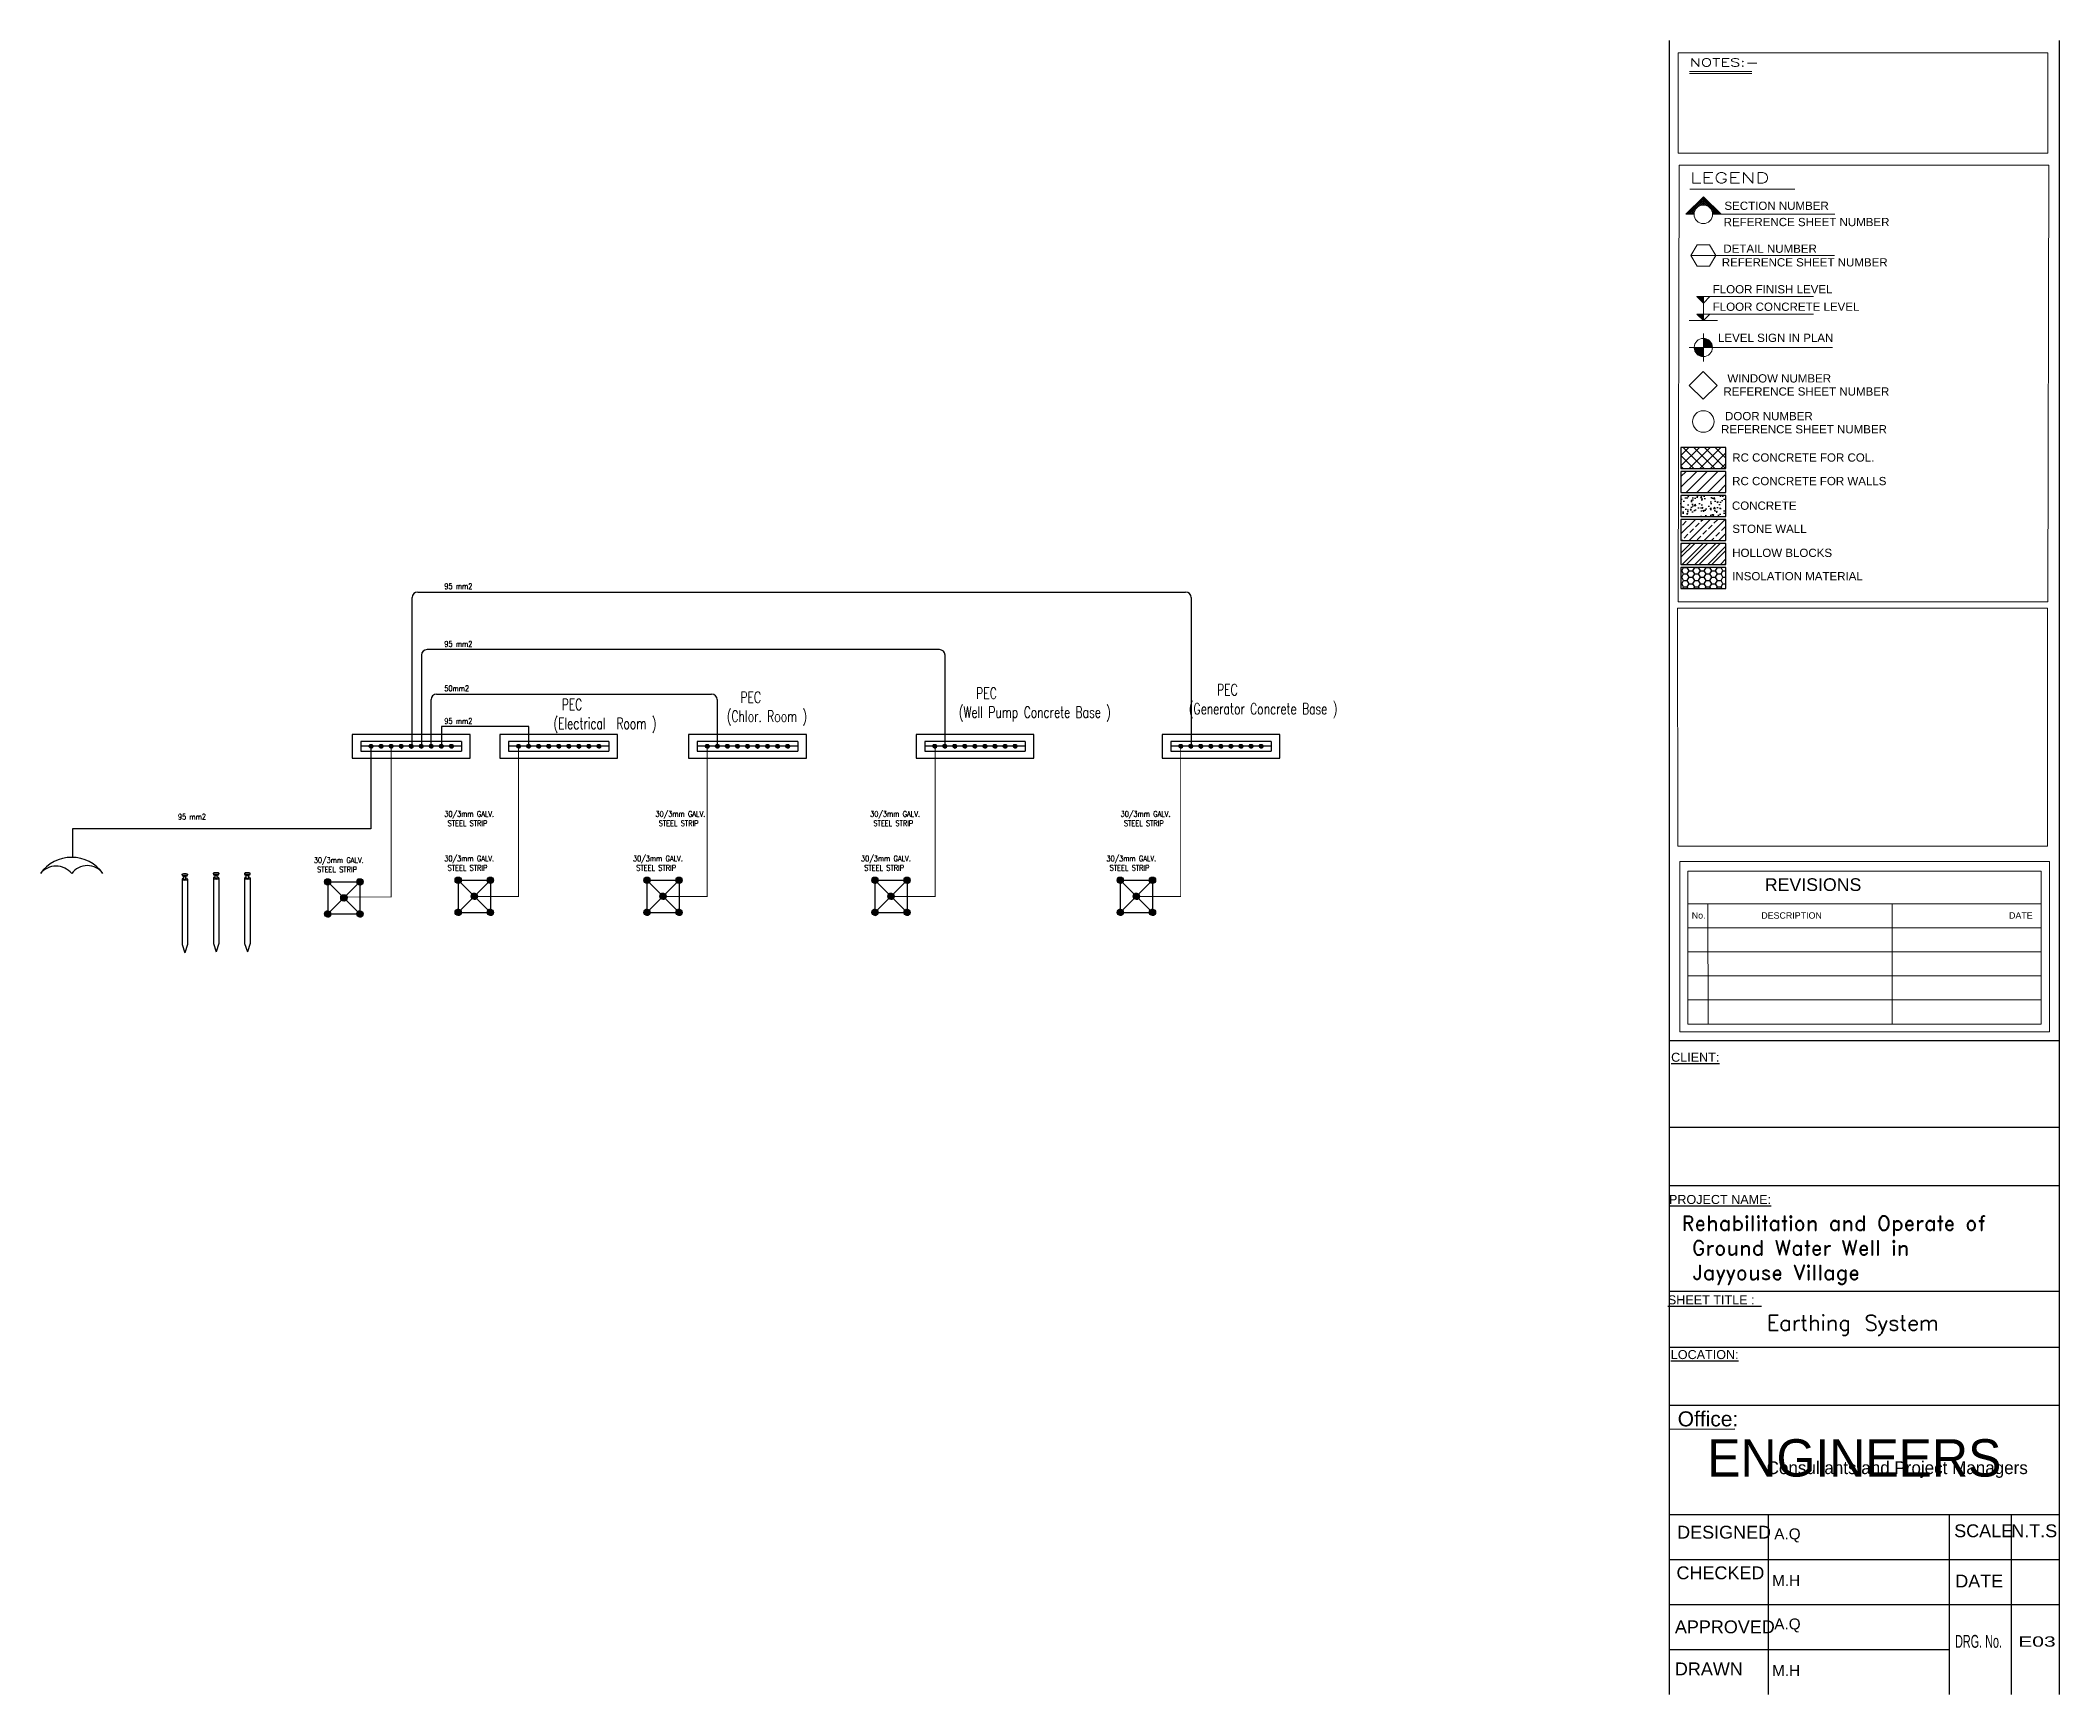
# Model space of a CAD drawing. Header units: inches. Extents: x 191440 to 383551, y 141448 to 284946.
# Drawn here: x 191793.74 to 191841.21, y 141530.38 to 141569.28 of the extents above; entities that cross this region are included whole.
import ezdxf
from ezdxf.enums import TextEntityAlignment as Align

# ---------------------------------------------------------------- set-up
doc = ezdxf.new("R2010")
doc.units = ezdxf.units.IN
doc.header["$MEASUREMENT"] = 0
for name, color, linetype in [('dim-f', 8, 'Continuous'), ('E-Cabinet', 3, 'Continuous'), ('E-Earthing', 3, 'Continuous'), ('E-Equip', 2, 'Continuous'), ('I - Outline', 60, 'Continuous'), ('LightLines', 3, 'Continuous'), ('TEXT', 7, 'Continuous'), ('VP', 7, 'Continuous')]:
    doc.layers.add(name, color=color, linetype=linetype)
doc.styles.add('5MM', font='simplex.shx', dxfattribs={"height": 1.25})
doc.styles.add('Electrical', font='romans.shx', dxfattribs={"width": 0.7, "height": 20})
doc.styles.add('ROMAND10', font='ROMAND.shx', dxfattribs={"height": 0.2})
doc.styles.add('ROMANT', font='ROMAND.SHX')
doc.styles.get("Standard").update_dxf_attribs({"font": 'txt.shx', "height": 0.2})
doc.styles.add('STYLE7', font='swissi.ttf')

msp = doc.modelspace()

# ---------------------------------------------------------------- texts
at = {"layer": 'I - Outline', "color": 7, "style": 'ROMANT', "width": 1.5}
for s, height, p in [('NOTES:-', 0.187366, (191832.50975, 141568.66567)), ('LEGEND', 0.243576, (191832.52371, 141565.92464))]:
    msp.add_text(s, height=height, rotation=0.001094, dxfattribs=at).set_placement(p)
at = {"layer": 'I - Outline', "color": 8, "lineweight": 0, "style": 'STYLE7'}
for s, height, p in [('SECTION NUMBER', 0.1939171, (191833.32786, 141565.29283)), ('REFERENCE SHEET NUMBER', 0.1939171, (191833.30973, 141564.90962)), ('DETAIL NUMBER', 0.1939171, (191833.30279, 141564.28373)), ('REFERENCE SHEET NUMBER', 0.1939171, (191833.26651, 141563.96236)), ('FLOOR FINISH LEVEL', 0.1939171, (191833.05273, 141563.32867)), ('FLOOR CONCRETE LEVEL', 0.1939171, (191833.05294, 141562.91869)), ('LEVEL SIGN IN PLAN', 0.1939171, (191833.17775, 141562.18731)), ('REFERENCE SHEET NUMBER', 0.1939171, (191833.30483, 141560.92517)), ('WINDOW NUMBER', 0.1939171, (191833.39777, 141561.23371)), ('DOOR NUMBER', 0.1939171, (191833.34195, 141560.34618)), ('REFERENCE SHEET NUMBER', 0.1939171, (191833.24901, 141560.03765)), ('RC CONCRETE FOR COL.', 0.1939171, (191833.51188, 141559.37211)), ('RC CONCRETE FOR WALLS', 0.1939171, (191833.50946, 141558.81902)), ('CONCRETE', 0.193917, (191833.50357, 141558.24027)), ('STONE WALL', 0.193917, (191833.51356, 141557.69579)), ('HOLLOW BLOCKS', 0.1939171, (191833.51029, 141557.13098)), ('INSOLATION MATERIAL', 0.1939171, (191833.5103, 141556.58203)), ('A.Q', 0.257433, (191834.49937, 141534.02943)), ('M.H', 0.257433, (191834.44774, 141532.93528)), ('A.Q', 0.257433, (191834.49941, 141531.91146)), ('M.H', 0.257433, (191834.44778, 141530.81731))]:
    msp.add_text(s, height=height, rotation=0.001094, dxfattribs=at).set_placement(p)
at = {"layer": 'I - Outline', "color": 4, "style": 'STYLE7'}
for s, height, p in [('REVISIONS', 0.298334, (191834.27701, 141549.27661)), ('No.', 0.149167, (191832.55919, 141548.62787)), ('DESCRIPTION', 0.149167, (191834.19385, 141548.62598)), ('DATE', 0.149167, (191840.01876, 141548.62619)), ('Office:', 0.352995, (191832.22881, 141536.68662)), ('DESIGNED', 0.302446, (191832.21595, 141534.04703)), ('SCALE', 0.302446, (191838.72904, 141534.08008)), ('N.T.S', 0.302446, (191840.07042, 141534.08008)), ('CHECKED', 0.302446, (191832.20021, 141533.09169)), ('DATE', 0.302446, (191838.75465, 141532.89855)), ('APPROVED', 0.302446, (191832.16334, 141531.82091)), ('DRAWN', 0.302446, (191832.16334, 141530.83253))]:
    msp.add_text(s, height=height, rotation=0.001094, dxfattribs=at).set_placement(p)
for s, height, p in [('%%UCLIENT:', 0.211797, (191832.64144, 141545.26056)), ('%%UPROJECT NAME:', 0.2117967, (191833.2234, 141541.91658)), ('%%USHEET TITLE :  ', 0.2117967, (191833.09883, 141539.55598)), ('%%ULOCATION:', 0.2117967, (191832.86384, 141538.26892))]:
    msp.add_text(s, height=height, rotation=0.001094, dxfattribs=at).set_placement(p, align=Align.CENTER)
for s, height, width, p, p2 in [('DRG. No.', 0.302446, 0.621053, (191838.75011, 141531.47979), (191839.85302, 141531.47981)), ('E03', 0.241957, 1.556051, (191840.23295, 141531.50565), (191841.11528, 141531.50567))]:
    msp.add_text(s, height=height, rotation=0.001094, dxfattribs=dict(at, width=width)).set_placement(p, p2, align=Align.FIT)
at = {"layer": 'LightLines', "ltscale": 8, "attachment_point": 7, "style": 'Electrical'}
for s, insert, char_height, width in [('95 mm2', (191803.23214, 141556.37645), 0.132, 3.6375045), ('95 mm2', (191803.23214, 141555.01869), 0.132, 3.6375045), ('50mm2', (191803.23214, 141553.97485), 0.132, 3.6375045), (' PEC', (191810.06857, 141553.69876), 0.264, 7.275009), ('PEC', (191815.7368, 141553.79359), 0.264, 7.275009), ('PEC', (191821.40165, 141553.87677), 0.264, 7.275009), ('(Electrical  Room )', (191805.79686, 141552.99466), 0.264, 7.275009), ('PEC', (191805.99251, 141553.52891), 0.264, 7.275009), ('(Chlor. Room )', (191809.87292, 141553.16452), 0.264, 7.275009), ('(Well Pump Concrete Base )', (191815.32403, 141553.25934), 0.264, 7.275009), ('(Generator Concrete Base )', (191820.73666, 141553.34252), 0.264, 7.275009), ('95 mm2', (191803.23214, 141553.20528), 0.132, 3.6375045), ('95 mm2', (191796.96992, 141550.95626), 0.132, 3.6375045), ('30/3mm GALV.\\P STEEL STRIP', (191803.23214, 141550.80307), 0.132, 3.6375045), ('30/3mm GALV.\\P STEEL STRIP', (191808.19606, 141550.80307), 0.132, 3.6375045), ('30/3mm GALV.\\P STEEL STRIP', (191813.24297, 141550.80307), 0.132, 3.6375045), ('30/3mm GALV.\\P STEEL STRIP', (191819.13312, 141550.80307), 0.132, 3.6375045), ('30/3mm GALV.\\P STEEL STRIP', (191800.1648, 141549.7155), 0.132, 3.6375045), ('30/3mm GALV.\\P STEEL STRIP', (191803.23214, 141549.75397), 0.132, 3.6375045), ('30/3mm GALV.\\P STEEL STRIP', (191807.66792, 141549.75397), 0.132, 3.6375045), ('30/3mm GALV.\\P STEEL STRIP', (191813.02899, 141549.75397), 0.132, 3.6375045), ('30/3mm GALV.\\P STEEL STRIP', (191818.79779, 141549.75397), 0.132, 3.6375045)]:
    msp.add_mtext(s, dxfattribs=dict(at, insert=insert, char_height=char_height, width=width))
at = {"layer": 'VP', "insert": (191832.324, 141541.64065), "char_height": 0.3487507, "width": 20.1403528, "attachment_point": 1, "style": 'ROMAND10'}
msp.add_mtext('Rehabilitation and Operate of\\P Ground Water Well in\\P Jayyouse Village', dxfattribs=at)
at = {"layer": 'VP', "attachment_point": 8}
for s, heights, insert, char_height in [('Earthing System', [0.11632], (191836.3449, 141538.8197), 0.36), ('\\P ', [0], (191916.24086, 141534.11097), 0.4)]:
    msp.add_mtext_dynamic_manual_height_columns(s, width=506.4403967, gutter_width=1, heights=heights, dxfattribs=dict(at, insert=insert, char_height=char_height))

# ---------------------------------------------------------------- blocks, each defined once
blk = doc.blocks.new('PEC')
at = {"ltscale": 8}
h = blk.add_hatch(dxfattribs=at)
h.set_pattern_fill('ANSI31', color=256, scale=1.111181, style=0)
h.set_pattern_definition([(45, (-229691.03382, -178677.50682), (-0.09821546158, 0.09821546158), [])])
h.paths.add_polyline_path([(64.3, 20.3, 1), (72.3, 20.3, 1)])
h = blk.add_hatch(dxfattribs=at)
h.set_pattern_fill('ANSI31', color=256, scale=1.111181, style=0)
h.set_pattern_definition([(45, (-229669.86007, -178677.50682), (-0.09821546158, 0.09821546158), [])])
h.paths.add_polyline_path([(85.5, 20.3, 1), (93.4, 20.3, 1)])
h = blk.add_hatch(dxfattribs=at)
h.set_pattern_fill('ANSI31', color=256, scale=1.111181, style=0)
h.set_pattern_definition([(45, (-229648.68633, -178677.50682), (-0.09821546158, 0.09821546158), [])])
h.paths.add_polyline_path([(106.7, 20.3, 1), (114.6, 20.3, 1)])
h = blk.add_hatch(dxfattribs=at)
h.set_pattern_fill('ANSI31', color=256, scale=1.111181, style=0)
h.set_pattern_definition([(45, (-229627.51258, -178677.50682), (-0.09821546158, 0.09821546158), [])])
h.paths.add_polyline_path([(127.9, 20.3, 1), (135.8, 20.3, 1)])
h = blk.add_hatch(dxfattribs=at)
h.set_pattern_fill('ANSI31', color=256, scale=1.111181, style=0)
h.set_pattern_definition([(45, (-229606.33884, -178677.50682), (-0.09821546158, 0.09821546158), [])])
h.paths.add_polyline_path([(149, 20.3, 1), (157, 20.3, 1)])
h = blk.add_hatch(dxfattribs=at)
h.set_pattern_fill('ANSI31', color=256, scale=1.111181, style=0)
h.set_pattern_definition([(45, (-229585.1651, -178677.50682), (-0.09821546158, 0.09821546158), [])])
h.paths.add_polyline_path([(170.2, 20.3, 1), (178.1, 20.3, 1)])
h = blk.add_hatch(dxfattribs=at)
h.set_pattern_fill('ANSI31', color=256, scale=1.111181, style=0)
h.set_pattern_definition([(45, (-229563.99135, -178677.50682), (-0.09821546158, 0.09821546158), [])])
h.paths.add_polyline_path([(191.4, 20.3, 1), (199.3, 20.3, 1)])
h = blk.add_hatch(dxfattribs=at)
h.set_pattern_fill('ANSI31', color=256, scale=1.111181, style=0)
h.set_pattern_definition([(45, (-229542.8176, -178677.50682), (-0.09821546158, 0.09821546158), [])])
h.paths.add_polyline_path([(212.6, 20.3, 1), (220.5, 20.3, 1)])
h = blk.add_hatch(dxfattribs=at)
h.set_pattern_fill('ANSI31', color=256, scale=1.111181, style=0)
h.set_pattern_definition([(45, (-229521.64386, -178677.50682), (-0.09821546158, 0.09821546158), [])])
h.paths.add_polyline_path([(233.7, 20.3, 1), (241.7, 20.3, 1)])
at = {"linetype": 'Continuous', "ltscale": 8}
for p, q in [((277.2, 45.1), (28.8, 45.1)), ((28.8, 45.1), (28.8, -4.6)), ((277.2, -4.6), (277.2, 45.1)), ((28.8, -4.6), (277.2, -4.6))]:
    blk.add_line(p, q, dxfattribs=at)
at = {"ltscale": 8}
for p, q in [((258.9, 30.3), (47.1, 30.3)), ((47.1, 30.3), (47.1, 10.2)), ((258.9, 20.3), (47.1, 20.3)), ((47.1, 10.2), (258.9, 10.2)), ((258.9, 30.3), (258.9, 10.2))]:
    blk.add_line(p, q, dxfattribs=at)
for centre in [(68.3, 20.3), (89.5, 20.3), (110.6, 20.3), (131.8, 20.3), (153, 20.3), (174.2, 20.3), (195.3, 20.3), (216.5, 20.3), (237.7, 20.3)]:
    blk.add_circle(centre, 3.96, dxfattribs=at)
blk = doc.blocks.new('FOUNDATIONS')
at = {"ltscale": 8}
h = blk.add_hatch(dxfattribs=at)
h.set_pattern_fill('ANSI31', color=256, scale=1.111181, style=0)
h.set_pattern_definition([(45, (-229683.98681, -178726.3293), (-0.09821546158, 0.09821546158), [])])
h.paths.add_polyline_path([(71.4, -28.6, 1), (79.3, -28.6, 1)])
h = blk.add_hatch(dxfattribs=at)
h.set_pattern_fill('ANSI31', color=256, scale=1.111181, style=0)
h.set_pattern_definition([(45, (-229643.29528, -178726.3293), (-0.09821546158, 0.09821546158), [])])
h.paths.add_polyline_path([(112.1, -28.6, 1), (120, -28.6, 1)])
h = blk.add_hatch(dxfattribs=at)
h.set_pattern_fill('ANSI31', color=256, scale=1.111181, style=0)
h.set_pattern_definition([(45, (-229663.64104, -178746.67507), (-0.09821546158, 0.09821546158), [])])
h.paths.add_polyline_path([(91.7, -48.9, 1), (99.7, -48.9, 1)])
h = blk.add_hatch(dxfattribs=at)
h.set_pattern_fill('ANSI31', color=256, scale=1.111181, style=0)
h.set_pattern_definition([(45, (-229683.98681, -178767.02083), (-0.09821546158, 0.09821546158), [])])
h.paths.add_polyline_path([(71.4, -69.3, 1), (79.3, -69.3, 1)])
h = blk.add_hatch(dxfattribs=at)
h.set_pattern_fill('ANSI31', color=256, scale=1.111181, style=0)
h.set_pattern_definition([(45, (-229643.29528, -178767.02083), (-0.09821546158, 0.09821546158), [])])
h.paths.add_polyline_path([(112.1, -69.3, 1), (120, -69.3, 1)])
for p, q in [((75.3, -28.6), (116, -28.6)), ((75.3, -28.6), (75.3, -69.3)), ((116, -28.6), (75.3, -69.3)), ((75.3, -28.6), (116, -69.3)), ((116, -28.6), (116, -69.3)), ((75.3, -69.3), (116, -69.3))]:
    blk.add_line(p, q, dxfattribs=at)
for centre in [(75.3, -28.6), (116, -28.6), (95.7, -48.9), (75.3, -69.3), (116, -69.3)]:
    blk.add_circle(centre, 3.96, dxfattribs=at)
blk = doc.blocks.new('ELECTRODES')
at = {"ltscale": 8}
for p, q in [((157.8, 39.1), (157.8, 38.3)), ((159.3, 35), (159.3, 37.5)), ((161.3, 35), (161.3, 37.5)), ((162.8, 38.4), (162.8, 39.1)), ((157.8, 35), (157.8, -24.2)), ((162.8, 35), (162.8, -24.2)), ((157.8, -24.2), (160.3, -31.6)), ((162.8, -24.2), (160.3, -31.6))]:
    blk.add_line(p, q, dxfattribs=at)
blk.add_ellipse((160.3, 39.1), major_axis=(2.5, 0), ratio=0.400751, dxfattribs=at)
for centre, major_axis, ratio, start_param, end_param in [((160.3, 38.4), (2.5, 0), 0.400751, 3.089459, 6.283185), ((160.3, 35), (2.5, 0), 0.400751, 1.982313, 7.442465), ((160.3, 35), (1, 0), 0.441125, 3.141593, 6.283185)]:
    blk.add_ellipse(centre, major_axis=major_axis, ratio=ratio, start_param=start_param, end_param=end_param, dxfattribs=at)
blk = doc.blocks.new('engineers')
at = {"layer": 'dim-f', "char_height": 1.25, "attachment_point": 1, "style": '5MM'}
for s, width, insert in [('\\pt0.5;{\\fGill Sans MT|b0|i0|c0|p34;\\H1.08x;\\C30;\\c2254834;ENGINEERS\\P\\ptz;   \\P\\H0.92593x;  }', 116.5, (16.033, 18.44)), ('{\\fGill Sans MT|b0|i0|c0|p34;\\H1.08x;\\C152;\\c12285479; \\H0.34074x;Consultants and Project Managers}', 11.50217, (17.683, 17.64))]:
    blk.add_mtext_dynamic_manual_height_columns(s, width=width, gutter_width=6.25, heights=[0], dxfattribs=dict(at, insert=insert))

# ---------------------------------------------------------------- hatches: boundary and pattern name
at = {"layer": 'I - Outline'}
h = msp.add_hatch(dxfattribs=at)
h.set_pattern_fill('ANSI37', color=8, scale=1.411978)
h.set_pattern_definition([(45, (190929.97985, 141532.8093), (-0.124802422, 0.124802422), []), (135, (190929.97985, 141532.8093), (-0.124802422, -0.124802422), [])])
h.paths.add_polyline_path([(191833.36352, 141559.70748), (191832.30454, 141559.70748), (191832.30454, 141559.21329), (191833.36352, 141559.21329)])
h = msp.add_hatch(dxfattribs=at)
h.set_pattern_fill('ANSI31', color=8, scale=1.411978)
h.set_pattern_definition([(45, (190929.97985, 141532.8093), (-0.124802422, 0.124802422), [])])
h.paths.add_polyline_path([(191833.36352, 141558.6485), (191833.36352, 141559.14269), (191832.30454, 141559.14269), (191832.30454, 141558.6485)])
h = msp.add_hatch(dxfattribs=at)
h.set_pattern_fill('AR-CONC', color=8, scale=0.042359)
h.set_pattern_definition([(50, (190929.97985, 141532.8093), (0.30382673, -0.026581394), [0.03176951, -0.34946461]), (355, (190929.97985, 141532.8093), (-0.05877416, 0.31862367), [0.02541561, -0.27957169]), (100.451444, (190930.00517, 141532.80708), (0.24505257, 0.29204228), [0.02699993, -0.29699922]), (46.1842, (190929.97985, 141532.894), (0.45207645, -0.07011289), [0.04765426, -0.52419691]), (96.635635, (190930.01753, 141532.88817), (0.3959167, 0.41263027), [0.04049992, -0.44549908]), (351.184164, (190929.97985, 141532.894), (0.3959167, 0.41263027), [0.03812341, -0.41935753]), (21, (190930.02221, 141532.87284), (0.25284593, -0.17054673), [0.03176951, -0.34946461]), (326, (190930.0222, 141532.87284), (0.10306678, 0.30716882), [0.02541561, -0.27957169]), (71.451445, (190930.04328, 141532.85862), (0.35591271, 0.13662209), [0.02699993, -0.29699922]), (37.5, (190929.97985, 141532.8093), (0.005150835, 0.141011662), [0, -0.27618294, 0, -0.283807623, 0, -0.28063067]), (7.5, (190929.97985, 141532.8093), (0.111434537, 0.167070224), [0, -0.161812704, 0, -0.269829038, 0, -0.10695735]), (327.5, (190929.88539, 141532.8093), (0.226123696, -0.009554096), [0, -0.105898367, 0, -0.330402904, 0, -0.438419238]), (317.5, (190929.84303, 141532.8093), (0.24703385, 0.042403816), [0, -0.137667877, 0, -0.219421416, 0, -0.3113412])])
h.paths.add_polyline_path([(191833.36352, 141558.5779), (191832.30454, 141558.5779), (191832.30454, 141558.08371), (191833.36352, 141558.08371)])
h = msp.add_hatch(dxfattribs=at)
h.set_pattern_fill('ANSI33', color=8, scale=0.988385)
h.set_pattern_definition([(45, (190929.97985, 141532.8093), (-0.17472339, 0.17472339), []), (45, (190930.15458, 141532.8093), (-0.17472339, 0.17472339), [0.123548094, -0.061774047])])
h.paths.add_polyline_path([(191833.36352, 141558.01311), (191832.30454, 141558.01311), (191832.30454, 141557.51892), (191833.36352, 141557.51892)])
h = msp.add_hatch(dxfattribs=at)
h.set_pattern_fill('ANSI32', color=8, scale=0.564791)
h.set_pattern_definition([(45, (190929.97985, 141532.8093), (-0.149762906, 0.149762906), []), (45, (190930.0797, 141532.8093), (-0.149762906, 0.149762906), [])])
h.paths.add_polyline_path([(191833.36352, 141557.44832), (191832.30454, 141557.44832), (191832.30454, 141556.95413), (191833.36352, 141556.95413)])
h = msp.add_hatch(dxfattribs=at)
h.set_pattern_fill('HONEY', color=8, scale=0.705989)
h.set_pattern_definition([(0, (190929.979854, 141532.8093), (0.132372958, 0.076425563), [0.088248639, -0.176497278]), (120, (190929.979854, 141532.8093), (-0.132372958, 0.076425563), [0.088248639, -0.176497278]), (60, (190929.979854, 141532.8093), (0, 0.152851126), [-0.176497278, 0.088248639])])
h.paths.add_polyline_path([(191833.36352, 141556.88353), (191832.30454, 141556.88353), (191832.30454, 141556.38933), (191833.36352, 141556.38933)])

# ---------------------------------------------------------------- linework, layer by layer
at = {"layer": 'E-Cabinet'}
for centre, radius, start, end in [((191794.47123, 141549.16373), 0.90333, 35.451999, 144.548001), ((191794.1033, 141549.38853), 0.4742, 39.113843, 140.886157), ((191794.83916, 141549.41464), 0.45817, 36.579318, 143.420682)]:
    msp.add_arc(centre, radius, start, end, dxfattribs=at)
at = {"layer": 'I - Outline', "color": 7}
for p, q in [((191832.03641, 141530.37854), (191832.03701, 141569.27841)), ((191841.2, 141569.27854), (191841.2, 141530.37854)), ((191841.20679, 141545.75021), (191832.03594, 141545.75009)), ((191841.19029, 141543.71716), (191832.03733, 141543.71703)), ((191832.03671, 141542.3539), (191841.20768, 141542.35403)), ((191832.03671, 141542.3539), (191841.20768, 141542.35403)), ((191841.19999, 141539.85758), (191832.03654, 141539.85768)), ((191832.03628, 141538.55072), (191841.20698, 141538.55085)), ((191841.20716, 141537.18041), (191832.03631, 141537.18028)), ((191832.03642, 141534.61663), (191841.20712, 141534.61676)), ((191834.35191, 141534.61666), (191834.35199, 141530.37854)), ((191838.61313, 141534.6167), (191838.61321, 141530.37854)), ((191840.07042, 141534.61674), (191840.0705, 141530.37854)), ((191832.03644, 141533.55765), (191841.20713, 141533.55777)), ((191832.03645, 141532.49866), (191841.20715, 141532.49879)), ((191832.03646, 141531.43968), (191838.61319, 141531.43981))]:
    msp.add_line(p, q, dxfattribs=at)
at = {"layer": 'I - Outline', "color": 8, "lineweight": 0}
for p, q in [((191832.23677, 141566.62612), (191832.23701, 141568.9847)), ((191832.23701, 141568.9847), (191840.92893, 141568.98482)), ((191840.92893, 141568.98482), (191840.92869, 141566.62624)), ((191832.5064, 141568.54904), (191833.96943, 141568.54907)), ((191832.5064, 141568.50088), (191833.96943, 141568.50091)), ((191840.92869, 141566.62624), (191832.23677, 141566.62612)), ((191832.23696, 141556.07341), (191832.26511, 141566.34372)), ((191832.26511, 141566.34372), (191840.95703, 141566.34384)), ((191840.95703, 141566.34384), (191840.92888, 141556.07353)), ((191832.51633, 141565.77899), (191834.9791, 141565.77904)), ((191832.59693, 141565.18823), (191832.50964, 141565.27551)), ((191832.61494, 141565.21696), (191832.53302, 141565.29889)), ((191832.53713, 141565.18823), (191832.63744, 141565.28855)), ((191832.62354, 141565.25511), (191832.55639, 141565.32226)), ((191832.63724, 141565.28816), (191832.57976, 141565.34563)), ((191832.65508, 141565.31706), (191832.60313, 141565.369)), ((191832.67661, 141565.34227), (191832.62651, 141565.39238)), ((191832.7017, 141565.36393), (191832.64988, 141565.41575)), ((191832.73047, 141565.3819), (191832.67325, 141565.43912)), ((191832.76336, 141565.39577), (191832.69662, 141565.4625)), ((191832.80131, 141565.40456), (191832.71999, 141565.48587)), ((191832.73114, 141565.38225), (191832.83146, 141565.48257)), ((191832.80001, 141565.40438), (191832.83146, 141565.43583)), ((191832.90571, 141565.39365), (191832.83146, 141565.4679)), ((191832.84648, 141565.40614), (191832.83146, 141565.42116)), ((191832.88826, 141565.39914), (191832.96282, 141565.4737)), ((191832.9226, 141565.38673), (191832.98619, 141565.45033)), ((191832.9526, 141565.36999), (191833.00957, 141565.42696)), ((191832.97882, 141565.34946), (191833.03294, 141565.40359)), ((191833.00147, 141565.32537), (191833.05631, 141565.38021)), ((191833.0205, 141565.29765), (191833.07969, 141565.35684)), ((191833.03558, 141565.26598), (191833.10306, 141565.33347)), ((191833.11113, 141565.18824), (191833.03687, 141565.2625)), ((191833.04593, 141565.22959), (191833.12643, 141565.3101)), ((191833.05133, 141565.18824), (191833.14981, 141565.28672)), ((191833.09807, 141565.18824), (191833.17318, 141565.26335)), ((191832.61304, 141565.18823), (191832.42236, 141565.18823)), ((191832.45669, 141565.18823), (191832.43953, 141565.20539)), ((191832.50344, 141565.18823), (191832.4629, 141565.22877)), ((191832.55018, 141565.18823), (191832.48627, 141565.25214)), ((191832.58387, 141565.18823), (191832.61532, 141565.21968)), ((191833.06438, 141565.18824), (191833.04936, 141565.20326)), ((191835.92372, 141565.1883), (191833.04988, 141565.18824)), ((191833.14482, 141565.18824), (191833.19655, 141565.23998)), ((191833.19156, 141565.18824), (191833.21993, 141565.21661)), ((191833.23831, 141565.18824), (191833.2433, 141565.19324)), ((191832.68562, 141564.47343), (191832.53976, 141564.22079)), ((191832.97734, 141564.47343), (191832.68562, 141564.47343)), ((191833.1232, 141564.2208), (191832.97734, 141564.47343)), ((191835.91453, 141564.22085), (191832.53976, 141564.22079)), ((191832.53976, 141564.22079), (191832.68563, 141563.96816)), ((191832.68563, 141563.96816), (191832.97735, 141563.96816)), ((191832.97735, 141563.96816), (191833.1232, 141564.2208)), ((191832.67513, 141563.25266), (191835.42356, 141563.25271)), ((191832.8315, 141563.10262), (191832.67513, 141563.25266)), ((191832.68249, 141563.2456), (191832.68955, 141563.25266)), ((191832.69044, 141563.23797), (191832.70514, 141563.25266)), ((191832.6984, 141563.23034), (191832.72072, 141563.25266)), ((191832.70635, 141563.22271), (191832.7363, 141563.25266)), ((191832.7143, 141563.21508), (191832.75188, 141563.25266)), ((191832.72225, 141563.20745), (191832.76746, 141563.25266)), ((191832.7302, 141563.19982), (191832.78305, 141563.25266)), ((191832.73815, 141563.19219), (191832.79863, 141563.25266)), ((191832.74611, 141563.18456), (191832.81421, 141563.25266)), ((191832.75406, 141563.17693), (191832.82979, 141563.25266)), ((191832.76201, 141563.1693), (191832.8315, 141563.23879)), ((191832.76996, 141563.16167), (191832.8315, 141563.22321)), ((191832.77791, 141563.15404), (191832.8315, 141563.20763)), ((191832.78587, 141563.14641), (191832.8315, 141563.19204)), ((191832.79382, 141563.13878), (191832.8315, 141563.17646)), ((191832.80177, 141563.13115), (191832.8315, 141563.16088)), ((191832.80972, 141563.12352), (191832.8315, 141563.1453)), ((191832.81767, 141563.11589), (191832.8315, 141563.12972)), ((191832.82563, 141563.10826), (191832.8315, 141563.11413)), ((191832.8315, 141563.10262), (191832.98787, 141563.25267)), ((191832.8315, 141563.25266), (191832.83151, 141562.69107)), ((191832.50045, 141562.69106), (191833.16257, 141562.69108)), ((191832.67514, 141562.84111), (191835.42357, 141562.84116)), ((191832.83151, 141562.69107), (191832.67514, 141562.84111)), ((191832.67922, 141562.83719), (191832.68314, 141562.84111)), ((191832.68717, 141562.82956), (191832.69872, 141562.84111)), ((191832.69513, 141562.82193), (191832.71431, 141562.84111)), ((191832.70308, 141562.8143), (191832.72989, 141562.84111)), ((191832.71103, 141562.80667), (191832.74547, 141562.84111)), ((191832.71898, 141562.79904), (191832.76105, 141562.84111)), ((191832.72693, 141562.79141), (191832.77663, 141562.84111)), ((191832.73489, 141562.78378), (191832.79221, 141562.84111)), ((191832.74284, 141562.77615), (191832.8078, 141562.84111)), ((191832.75079, 141562.76852), (191832.82338, 141562.84111)), ((191832.75874, 141562.76089), (191832.83151, 141562.83366)), ((191832.76669, 141562.75326), (191832.83151, 141562.81808)), ((191832.77465, 141562.74563), (191832.83151, 141562.8025)), ((191832.7826, 141562.738), (191832.83151, 141562.78692)), ((191832.79055, 141562.73037), (191832.83151, 141562.77133)), ((191832.7985, 141562.72274), (191832.83151, 141562.75575)), ((191832.80645, 141562.71511), (191832.83151, 141562.74017)), ((191832.81441, 141562.70748), (191832.83151, 141562.72459)), ((191832.82236, 141562.69985), (191832.83151, 141562.70901)), ((191832.83031, 141562.69222), (191832.83151, 141562.69343)), ((191832.83151, 141562.69107), (191832.98788, 141562.84112)), ((191832.50046, 141562.05659), (191835.86613, 141562.05666)), ((191832.61738, 141562.04299), (191832.63099, 141562.0566)), ((191832.61876, 141562.02878), (191832.64657, 141562.0566)), ((191832.62094, 141562.01539), (191832.66215, 141562.0566)), ((191832.62383, 141562.00269), (191832.67774, 141562.0566)), ((191832.62734, 141561.99062), (191832.69332, 141562.0566)), ((191832.63143, 141561.97912), (191832.7089, 141562.0566)), ((191832.63603, 141561.96815), (191832.72448, 141562.0566)), ((191832.64112, 141561.95766), (191832.74006, 141562.0566)), ((191832.64668, 141561.94763), (191832.75564, 141562.0566)), ((191832.65268, 141561.93805), (191832.77123, 141562.0566)), ((191832.6591, 141561.92889), (191832.78681, 141562.0566)), ((191832.66593, 141561.92014), (191832.80239, 141562.0566)), ((191832.67318, 141561.9118), (191832.81797, 141562.0566)), ((191832.68082, 141561.90386), (191832.83152, 141562.05457)), ((191832.68886, 141561.89632), (191832.83152, 141562.03899)), ((191832.69731, 141561.88919), (191832.83152, 141562.02341)), ((191832.70616, 141561.88246), (191832.83152, 141562.00782)), ((191832.71543, 141561.87615), (191832.83152, 141561.99224)), ((191832.72513, 141561.87026), (191832.83152, 141561.97666)), ((191832.73527, 141561.86483), (191832.83152, 141561.96108)), ((191832.74589, 141561.85986), (191832.83152, 141561.9455)), ((191832.83152, 141562.38766), (191832.83153, 141561.72554)), ((191832.83152, 141562.25713), (191832.84513, 141562.27074)), ((191832.83152, 141562.24155), (191832.85933, 141562.26936)), ((191832.83152, 141562.22597), (191832.87273, 141562.26718)), ((191832.83152, 141562.21039), (191832.88542, 141562.26429)), ((191832.83152, 141562.19481), (191832.89749, 141562.26078)), ((191832.83152, 141562.17922), (191832.90899, 141562.2567)), ((191832.83152, 141562.16364), (191832.91997, 141562.2521)), ((191832.83152, 141562.14806), (191832.93046, 141562.247)), ((191832.83152, 141562.13248), (191832.94049, 141562.24145)), ((191832.83152, 141562.1169), (191832.95007, 141562.23545)), ((191832.83152, 141562.10132), (191832.95923, 141562.22903)), ((191832.83152, 141562.08573), (191832.96798, 141562.2222)), ((191832.83152, 141562.07015), (191832.97632, 141562.21495)), ((191832.83355, 141562.0566), (191832.98426, 141562.20731)), ((191832.84914, 141562.0566), (191832.9918, 141562.19927)), ((191832.86472, 141562.0566), (191832.99893, 141562.19082)), ((191832.8803, 141562.0566), (191833.00566, 141562.18197)), ((191832.89588, 141562.0566), (191833.01197, 141562.1727)), ((191832.91146, 141562.0566), (191833.01786, 141562.163)), ((191832.92704, 141562.0566), (191833.02329, 141562.15286)), ((191832.94263, 141562.0566), (191833.02826, 141562.14224)), ((191832.95821, 141562.0566), (191833.03274, 141562.13113)), ((191832.97379, 141562.0566), (191833.03667, 141562.11949)), ((191832.98937, 141562.0566), (191833.04003, 141562.10726)), ((191833.00495, 141562.0566), (191833.04274, 141562.09439)), ((191833.02054, 141562.0566), (191833.04473, 141562.0808)), ((191833.03612, 141562.05661), (191833.04587, 141562.06636)), ((191832.82809, 141561.49392), (191832.50048, 141561.1663)), ((191832.757, 141561.85539), (191832.83153, 141561.92992)), ((191832.76864, 141561.85145), (191832.83153, 141561.91433)), ((191832.78087, 141561.84809), (191832.83153, 141561.89875)), ((191832.79374, 141561.84538), (191832.83153, 141561.88317)), ((191832.80733, 141561.8434), (191832.83153, 141561.86759)), ((191832.82177, 141561.84225), (191832.83153, 141561.85201)), ((191833.15571, 141561.16631), (191832.82809, 141561.49392)), ((191832.50048, 141561.1663), (191832.8281, 141560.83869)), ((191832.8281, 141560.83869), (191833.15571, 141561.16631)), ((191832.22797, 141555.92674), (191840.91989, 141555.92686)), ((191832.22808, 141550.33047), (191832.22797, 141555.92674)), ((191840.92888, 141556.07353), (191832.23696, 141556.07341)), ((191840.91989, 141555.92686), (191840.92, 141550.33058)), ((191840.92, 141550.33058), (191832.22808, 141550.33047)), ((191832.27532, 141549.96823), (191840.96724, 141549.96835)), ((191832.2754, 141545.9638), (191832.27532, 141549.96823)), ((191832.46495, 141549.74421), (191840.77762, 141549.74432)), ((191832.46502, 141546.14785), (191832.46495, 141549.74421)), ((191840.77762, 141549.74432), (191840.77769, 141546.14796)), ((191840.96724, 141549.96835), (191840.96732, 141545.96392)), ((191832.46497, 141548.97332), (191840.77764, 141548.97343)), ((191832.94112, 141548.97333), (191832.94118, 141546.14786)), ((191837.26989, 141548.97341), (191837.26995, 141546.14794)), ((191832.46498, 141548.40822), (191840.77765, 141548.40833)), ((191832.46499, 141547.84313), (191840.77766, 141547.84324)), ((191832.465, 141547.27803), (191840.77767, 141547.27814)), ((191832.46501, 141546.71294), (191840.77768, 141546.71305)), ((191840.96732, 141545.96392), (191832.2754, 141545.9638)), ((191840.77769, 141546.14796), (191832.46502, 141546.14785))]:
    msp.add_line(p, q, dxfattribs=at)
at = {"layer": 'I - Outline', "color": 8}
for p, q in [((191832.42236, 141565.18823), (191832.83532, 141565.6012)), ((191832.44364, 141565.18823), (191832.83146, 141565.57606)), ((191832.49038, 141565.18823), (191832.83146, 141565.52932)), ((191832.83146, 141565.42116), (191832.74337, 141565.50924)), ((191832.83146, 141565.4679), (191832.76674, 141565.53262)), ((191832.83146, 141565.51465), (191832.79011, 141565.55599)), ((191832.83146, 141565.56139), (191832.81348, 141565.57936)), ((191832.83146, 141565.40666), (191832.83146, 141565.59734)), ((191832.83146, 141565.57606), (191832.84596, 141565.59056)), ((191832.83146, 141565.52932), (191832.86933, 141565.56719)), ((191833.20462, 141565.18824), (191832.83146, 141565.56139)), ((191832.83146, 141565.48257), (191832.8927, 141565.54382)), ((191832.83146, 141565.43583), (191832.91607, 141565.52045)), ((191833.15787, 141565.18824), (191832.83146, 141565.51465)), ((191833.24829, 141565.18825), (191832.83532, 141565.6012)), ((191832.84838, 141565.406), (191832.93945, 141565.49708))]:
    msp.add_line(p, q, dxfattribs=at)
at = {"layer": 'I - Outline', "color": 4}
msp.add_line((191832.03651, 141536.62163), (191833.5753, 141536.62651), dxfattribs=at)
at = {"layer": 'I - Outline', "color": 8}
for points in [[(191833.36352, 141559.70748), (191832.30454, 141559.70748), (191832.30454, 141559.21329), (191833.36352, 141559.21329)], [(191833.36352, 141559.14269), (191832.30454, 141559.14269), (191832.30454, 141558.6485), (191833.36352, 141558.6485)], [(191833.36352, 141558.5779), (191832.30454, 141558.5779), (191832.30454, 141558.08371), (191833.36352, 141558.08371)], [(191833.36352, 141558.01311), (191832.30454, 141558.01311), (191832.30454, 141557.51892), (191833.36352, 141557.51892)], [(191833.36352, 141557.44832), (191832.30454, 141557.44832), (191832.30454, 141556.95413), (191833.36352, 141556.95413)], [(191833.36352, 141556.88353), (191832.30454, 141556.88353), (191832.30454, 141556.38933), (191833.36352, 141556.38933)]]:
    msp.add_lwpolyline(points, close=True, dxfattribs=at)
at = {"layer": 'I - Outline', "color": 8, "lineweight": 0}
for centre, radius in [((191832.83146, 141565.18824), 0.21842), ((191832.83152, 141562.0566), 0.21457), ((191832.83156, 141560.31611), 0.25338)]:
    msp.add_circle(centre, radius, dxfattribs=at)
at = {"layer": 'TEXT'}
for p, q in [((191802.60727, 141556.30688), (191820.65977, 141556.30688)), ((191802.47527, 141552.70402), (191802.47527, 141556.17488)), ((191820.79177, 141556.17488), (191820.79177, 141552.72679)), ((191802.6931, 141554.82138), (191802.6931, 141552.69406)), ((191814.87301, 141554.95338), (191802.8251, 141554.95338)), ((191815.00501, 141552.69863), (191815.00501, 141554.82138)), ((191803.05117, 141553.90722), (191809.51497, 141553.90722)), ((191802.91917, 141552.68616), (191802.91917, 141553.77522)), ((191809.64697, 141553.77522), (191809.64697, 141552.7184)), ((191805.22027, 141553.14172), (191803.16844, 141553.14172)), ((191803.16844, 141553.14172), (191803.16844, 141552.71135)), ((191805.22027, 141552.69569), (191805.22027, 141553.14172)), ((191801.50386, 141552.65671), (191801.50386, 141550.73973)), ((191801.50386, 141550.73973), (191794.49126, 141550.73973)), ((191794.49126, 141550.73973), (191794.49126, 141550.06176))]:
    msp.add_line(p, q, dxfattribs=at)
at = {"layer": 'TEXT', "const_width": 0.0198}
for points in [[(191801.98043, 141552.67936), (191801.98043, 141549.13636), (191800.92081, 141549.13636)], [(191804.97617, 141552.69023), (191804.97617, 141549.14724), (191803.91654, 141549.14724)], [(191809.41195, 141552.69023), (191809.41195, 141549.14724), (191808.35232, 141549.14724)], [(191814.77301, 141552.69023), (191814.77301, 141549.14724), (191813.71339, 141549.14724)], [(191820.54181, 141552.69023), (191820.54181, 141549.14724), (191819.48219, 141549.14724)]]:
    msp.add_lwpolyline(points, dxfattribs=at)
at = {"layer": 'TEXT'}
for centre, start, end in [((191802.60727, 141556.17488), 90, 180), ((191820.65977, 141556.17488), 0, 90), ((191802.8251, 141554.82138), 90, 180), ((191814.87301, 141554.82138), 0, 90), ((191803.05117, 141553.77522), 90, 180), ((191809.51497, 141553.77522), 0, 90)]:
    msp.add_arc(centre, 0.132, start, end, dxfattribs=at)

# ---------------------------------------------------------------- block references
at = {"layer": 'E-Earthing'}
for name, p, xscale, yscale, zscale in [('ELECTRODES', (191792.96003, 141548.64521), 0.02601984000000071, 0.02601984000000071, 0.02601984000000071), ('ELECTRODES', (191793.69589, 141548.67128), 0.02601984000000071, 0.02601984000000071, 0.02601984000000071), ('ELECTRODES', (191794.43174, 141548.67128), 0.02601984000000071, 0.02601984000000071, 0.02601984000000071), ('FOUNDATIONS', (191802.15906, 141550.06196), 0.01858560000000051, 0.01858560000000051, 0.01858560000000051), ('FOUNDATIONS', (191806.59484, 141550.06196), 0.01858560000000051, 0.01858560000000051, 0.01858560000000051), ('FOUNDATIONS', (191811.9559, 141550.06196), 0.01858560000000051, 0.01858560000000051, 0.01858560000000051), ('FOUNDATIONS', (191817.7247, 141550.06196), 0.01858560000000051, 0.01858560000000051, 0.01858560000000051), ('FOUNDATIONS', (191799.09171, 141550.02349), 0.01858560000000051, 0.01858560000000051, 0.01858560000000051)]:
    msp.add_blockref(name, p, dxfattribs=dict(at, xscale=xscale, yscale=yscale, zscale=zscale))
at = {"layer": 'E-Equip', "xscale": 0.01115136000000031, "yscale": 0.01115136000000031, "zscale": 0.01115136000000031}
for p in [(191800.74657, 141552.45353), (191804.21604, 141552.45353), (191808.65295, 141552.45353), (191814.00047, 141552.45353), (191819.78358, 141552.45353)]:
    msp.add_blockref('PEC', p, dxfattribs=at)
at = {"layer": 'I - Outline', "xscale": 0.6506395646974747, "yscale": 0.6506395646974747, "zscale": 0.6506395646974747, "rotation": 0.0010941101885149}
msp.add_blockref('engineers', (191822.48867, 141524.38592), dxfattribs=at)

msp.set_redraw_order([(e.dxf.handle, doc.entitydb.next_handle()) for e in msp.query("TEXT MTEXT ATTDEF DIMENSION ARC_DIMENSION")])  # texts and dimensions are drawn at this point

doc.saveas('drawing.dxf')
